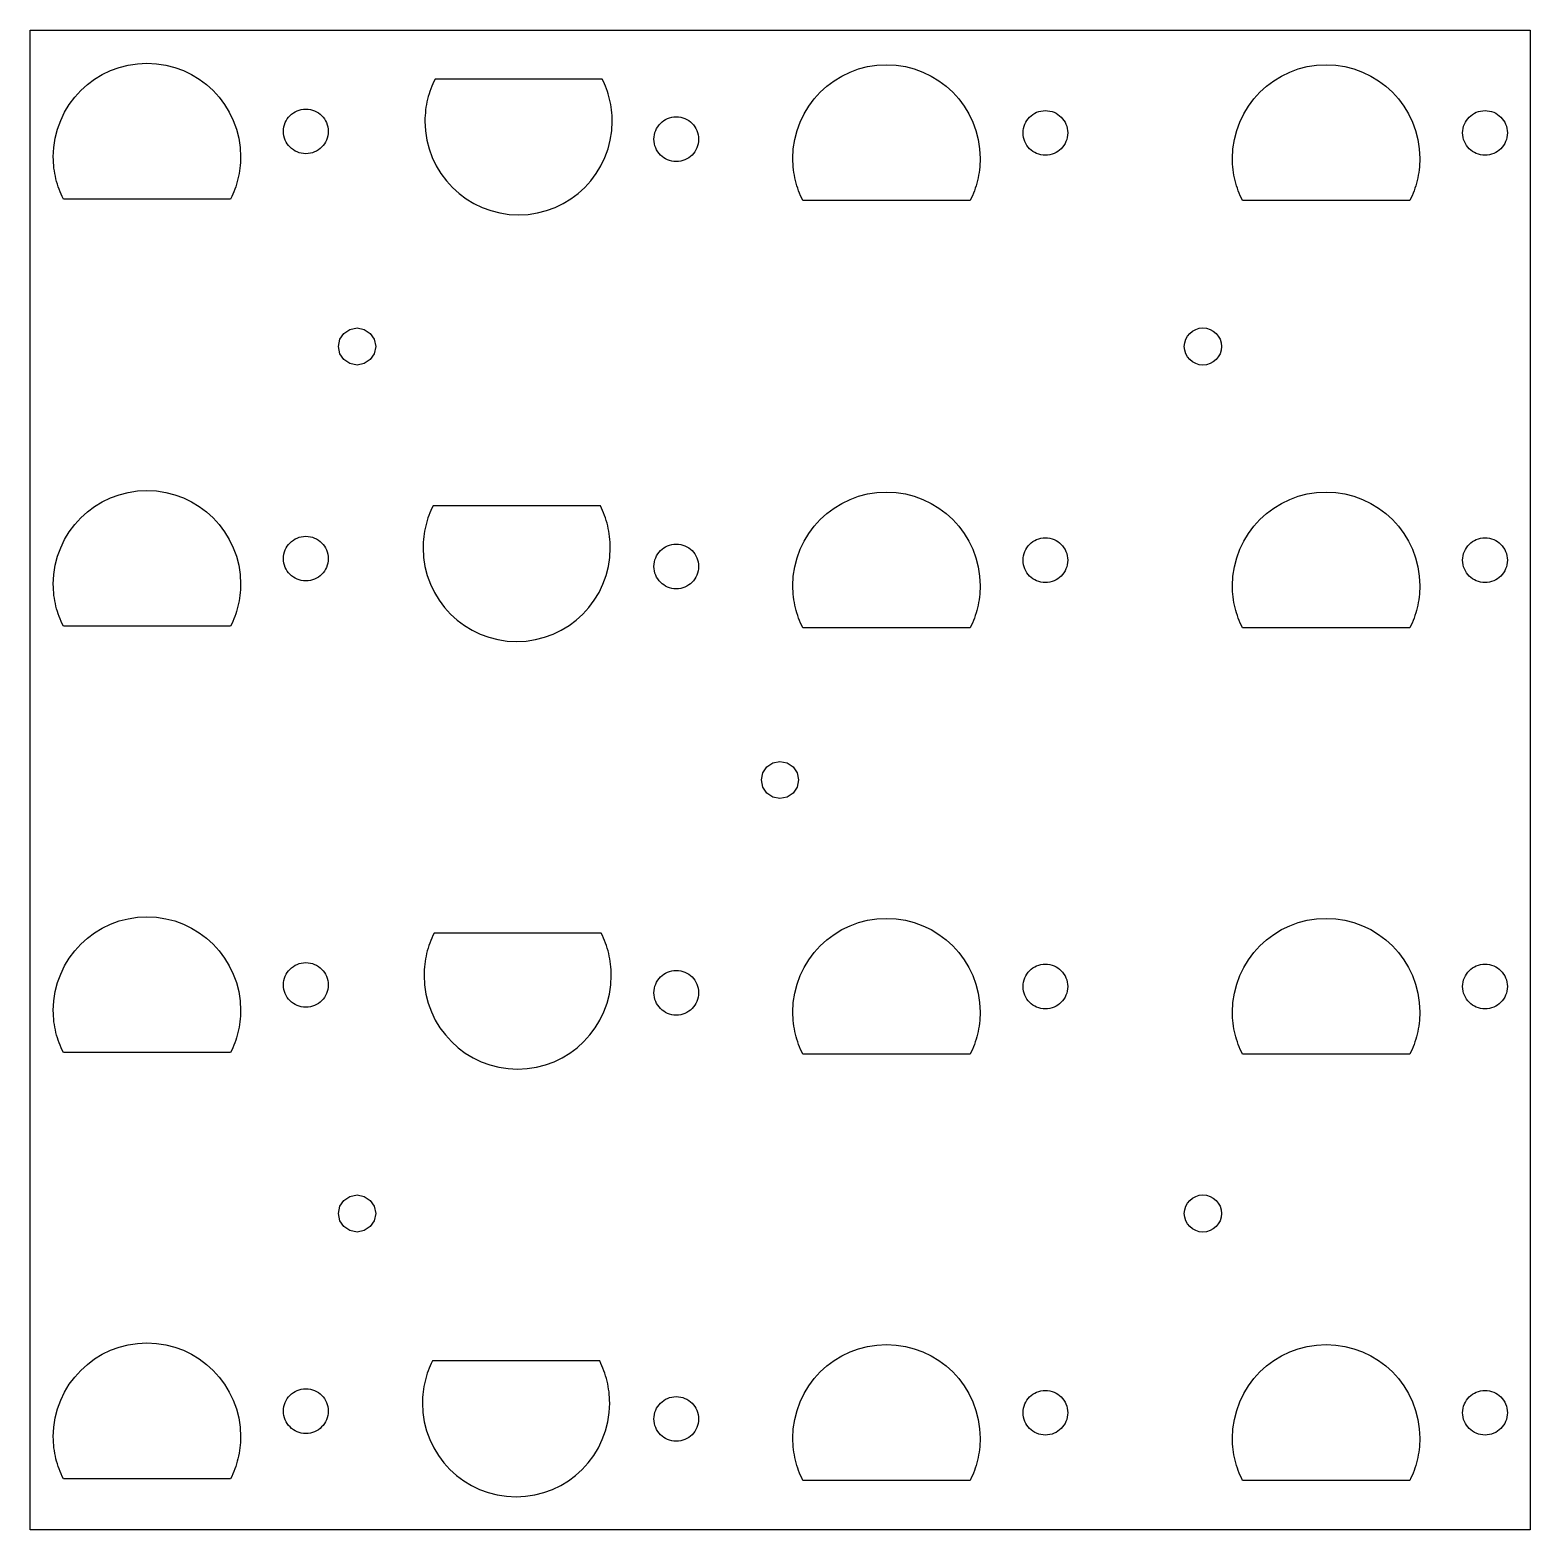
# Model space of a CAD drawing. Extents: x 4 to 202, y 54 to 252.
import ezdxf

# ---------------------------------------------------------------- set-up
doc = ezdxf.new("R2010")
doc.units = 0
doc.layers.get('0').update_dxf_attribs({"linetype": 'CONTINUOUS'})

msp = doc.modelspace()

# ---------------------------------------------------------------- linework, layer by layer
at = {"color": 7}
for points in [[(4.046068, 252.144348), (16.414815, 252.144348), (28.783565, 252.144348), (41.152304, 252.144348), (53.52106, 252.144348), (65.889815, 252.144348), (78.258571, 252.144348), (90.627299, 252.144348), (102.996055, 252.144348), (115.36481, 252.144348), (127.733566, 252.144348), (140.102322, 252.144348), (152.471078, 252.144348), (164.839805, 252.144348), (177.208561, 252.144348), (189.577317, 252.144348), (201.946073, 252.144348), (201.946073, 239.775601), (201.946073, 227.40685), (201.946073, 215.038097), (201.946073, 202.669347), (201.946073, 190.300597), (201.946073, 177.93185), (201.946073, 165.5631), (201.946073, 153.194347), (201.946073, 140.8256), (201.946073, 128.456849), (201.946073, 116.088096), (201.946073, 103.719349), (201.946073, 91.350599), (201.946073, 78.981843), (201.946073, 66.613087), (201.946073, 54.24436), (189.577317, 54.24436), (177.208561, 54.24436), (164.839805, 54.24436), (152.471078, 54.24436), (140.102322, 54.24436), (127.733566, 54.24436), (115.36481, 54.24436), (102.996055, 54.24436), (90.627299, 54.24436), (78.258571, 54.24436), (65.889815, 54.24436), (53.52106, 54.24436), (41.152304, 54.24436), (28.783565, 54.24436), (16.414815, 54.24436), (4.046068, 54.24436), (4.046068, 66.613087), (4.046068, 78.981843), (4.046068, 91.350599), (4.046068, 103.719349), (4.046068, 116.088096), (4.046068, 128.456849), (4.046068, 140.8256), (4.046068, 153.194347), (4.046068, 165.5631), (4.046068, 177.93185), (4.046068, 190.300597), (4.046068, 202.669347), (4.046068, 215.038097), (4.046068, 227.40685), (4.046068, 239.775601), (4.046068, 252.144348)], [(7.122856, 235.398025), (7.186645, 236.662318), (7.373869, 237.890123), (7.678317, 239.075216), (8.093773, 240.211384), (8.614026, 241.292402), (9.23286, 242.312051), (9.944064, 243.264111), (10.741424, 244.142364), (11.618727, 244.940584), (12.569758, 245.652561), (13.588306, 246.272064), (14.668156, 246.792879), (15.803095, 247.208785), (16.98691, 247.513562), (18.213388, 247.700989), (19.476315, 247.764847), (20.739242, 247.700989), (21.965719, 247.513562), (23.149535, 247.208785), (24.284474, 246.792879), (25.364324, 246.272064), (26.382871, 245.652561), (27.333903, 244.940584), (28.211205, 244.142364), (29.008564, 243.264111), (29.71977, 242.312051), (30.338604, 241.292402), (30.858855, 240.211384), (31.274312, 239.075216), (31.578759, 237.890123), (31.765985, 236.662318), (31.829773, 235.398025), (31.824241, 235.024633), (31.80776, 234.65409), (31.780497, 234.286538), (31.742597, 233.922118), (31.694219, 233.560972), (31.635514, 233.203244), (31.56664, 232.849072), (31.487753, 232.498603), (31.399012, 232.151975), (31.300564, 231.809335), (31.192572, 231.470821), (31.07519, 231.136573), (30.948571, 230.806738), (30.81287, 230.481457), (30.668248, 230.160872), (30.514857, 229.845122), (29.13573, 229.845122), (27.756601, 229.845122), (26.377473, 229.845122), (24.998344, 229.845122), (23.619216, 229.845122), (22.240088, 229.845122), (20.86096, 229.845122), (19.481832, 229.845122), (18.102704, 229.845122), (16.723575, 229.845122), (15.344447, 229.845122), (13.965319, 229.845122), (12.586191, 229.845122), (11.207063, 229.845122), (9.827935, 229.845122), (8.448806, 229.845122), (8.295212, 230.160934), (8.15018, 230.481553), (8.013895, 230.806842), (7.886544, 231.136661), (7.768313, 231.470877), (7.659387, 231.809352), (7.559954, 232.151944), (7.470197, 232.498521), (7.390304, 232.848943), (7.32046, 233.203072), (7.260851, 233.560775), (7.211663, 233.921906), (7.173083, 234.286337), (7.145295, 234.653923), (7.128486, 235.024532), (7.122842, 235.398025), (7.122856, 235.398025)], [(104.690886, 235.19141), (104.754674, 236.455703), (104.941901, 237.683505), (105.246348, 238.868602), (105.661804, 240.004769), (106.182056, 241.085787), (106.80089, 242.105436), (107.512096, 243.057496), (108.309455, 243.935749), (109.186757, 244.73397), (110.137789, 245.445946), (111.156338, 246.065449), (112.236188, 246.586265), (113.371125, 247.00217), (114.55494, 247.306947), (115.781418, 247.494374), (117.044346, 247.558232), (118.307273, 247.494374), (119.533752, 247.306947), (120.717567, 247.00217), (121.852504, 246.586265), (122.932354, 246.065449), (123.950902, 245.445946), (124.901935, 244.73397), (125.779236, 243.935749), (126.576596, 243.057496), (127.287802, 242.105436), (127.906636, 241.085787), (128.426887, 240.004769), (128.842344, 238.868602), (129.146791, 237.683505), (129.334017, 236.455703), (129.397805, 235.19141), (129.392274, 234.818018), (129.375792, 234.447475), (129.348529, 234.079923), (129.31063, 233.715503), (129.262251, 233.354358), (129.203546, 232.99663), (129.134672, 232.642458), (129.055789, 232.291988), (128.967044, 231.94536), (128.868596, 231.60272), (128.760604, 231.264206), (128.643222, 230.929959), (128.516603, 230.600123), (128.380902, 230.274842), (128.23628, 229.954257), (128.082889, 229.638507), (126.70376, 229.638507), (125.324633, 229.638507), (123.945506, 229.638507), (122.566376, 229.638507), (121.18725, 229.638507), (119.80812, 229.638507), (118.42899, 229.638507), (117.049863, 229.638507), (115.670736, 229.638507), (114.291607, 229.638507), (112.912477, 229.638507), (111.53335, 229.638507), (110.154223, 229.638507), (108.775094, 229.638507), (107.395964, 229.638507), (106.016837, 229.638507), (105.863243, 229.954319), (105.718209, 230.274938), (105.581927, 230.600227), (105.454574, 230.930046), (105.336343, 231.264262), (105.227419, 231.602737), (105.127984, 231.945329), (105.038229, 232.291907), (104.958334, 232.642328), (104.88849, 232.996457), (104.828882, 233.35416), (104.779693, 233.715292), (104.741114, 234.079722), (104.713315, 234.447308), (104.696494, 234.817917), (104.69085, 235.19141), (104.690886, 235.19141)], [(162.695314, 235.19141), (162.759102, 236.455703), (162.946328, 237.683505), (163.250776, 238.868602), (163.666232, 240.004769), (164.186483, 241.085787), (164.805318, 242.105436), (165.516523, 243.057496), (166.313883, 243.935749), (167.191185, 244.73397), (168.142217, 245.445946), (169.160766, 246.065449), (170.240616, 246.586265), (171.375553, 247.00217), (172.559368, 247.306947), (173.785846, 247.494374), (175.048774, 247.558232), (176.311701, 247.494374), (177.53818, 247.306947), (178.721995, 247.00217), (179.856932, 246.586265), (180.936781, 246.065449), (181.95533, 245.445946), (182.906362, 244.73397), (183.783664, 243.935749), (184.581024, 243.057496), (185.29223, 242.105436), (185.911064, 241.085787), (186.431315, 240.004769), (186.846772, 238.868602), (187.151219, 237.683508), (187.338445, 236.455703), (187.402233, 235.19141), (187.396701, 234.818018), (187.38022, 234.447475), (187.352957, 234.079923), (187.315057, 233.715503), (187.266679, 233.354358), (187.207974, 232.99663), (187.1391, 232.642458), (187.060216, 232.291988), (186.971472, 231.94536), (186.873024, 231.60272), (186.765032, 231.264206), (186.64765, 230.929959), (186.521031, 230.600123), (186.38533, 230.274842), (186.240708, 229.954257), (186.087317, 229.638507), (184.70819, 229.638507), (183.329061, 229.638507), (181.949934, 229.638507), (180.570804, 229.638507), (179.191674, 229.638507), (177.812548, 229.638507), (176.433421, 229.638507), (175.054291, 229.638507), (173.675164, 229.638507), (172.296034, 229.638507), (170.916908, 229.638507), (169.537778, 229.638507), (168.158648, 229.638507), (166.779521, 229.638507), (165.400395, 229.638507), (164.021265, 229.638507), (163.867671, 229.954319), (163.722637, 230.274938), (163.586355, 230.600227), (163.459002, 230.930046), (163.340771, 231.264262), (163.231847, 231.602737), (163.132412, 231.945329), (163.042656, 232.291907), (162.962762, 232.642328), (162.892918, 232.996457), (162.83331, 233.35416), (162.784121, 233.715292), (162.745541, 234.079722), (162.717742, 234.447308), (162.700922, 234.817917), (162.695278, 235.19141), (162.695314, 235.19141)], [(56.153645, 240.121499), (56.217433, 238.857205), (56.40466, 237.629403), (56.709107, 236.444307), (57.124563, 235.30814), (57.644815, 234.227121), (58.263649, 233.207472), (58.974855, 232.255412), (59.772214, 231.377159), (60.649516, 230.578939), (61.600548, 229.866963), (62.619097, 229.24746), (63.698947, 228.726644), (64.833884, 228.310739), (66.017699, 228.005961), (67.244177, 227.818535), (68.507105, 227.754676), (69.770032, 227.818535), (70.996511, 228.005961), (72.180326, 228.310739), (73.315263, 228.726644), (74.395113, 229.24746), (75.413661, 229.866963), (76.364694, 230.578939), (77.241995, 231.377159), (78.039355, 232.255412), (78.750561, 233.207472), (79.369395, 234.227121), (79.889646, 235.30814), (80.305103, 236.444307), (80.60955, 237.6294), (80.796776, 238.857205), (80.860564, 240.121499), (80.855033, 240.49489), (80.838551, 240.865434), (80.811288, 241.232986), (80.773389, 241.597405), (80.72501, 241.958551), (80.666305, 242.316279), (80.597431, 242.670451), (80.518548, 243.02092), (80.429803, 243.367548), (80.331355, 243.710189), (80.223363, 244.048703), (80.105978, 244.38295), (79.979362, 244.712786), (79.843661, 245.038067), (79.699039, 245.358652), (79.545648, 245.674402), (78.166519, 245.674402), (76.787392, 245.674402), (75.408262, 245.674402), (74.029135, 245.674402), (72.650006, 245.674402), (71.270879, 245.674402), (69.891749, 245.674402), (68.512622, 245.674402), (67.133493, 245.674402), (65.754366, 245.674402), (64.375236, 245.674402), (62.996109, 245.674402), (61.616979, 245.674402), (60.237853, 245.674402), (58.858723, 245.674402), (57.479596, 245.674402), (57.326002, 245.358589), (57.180968, 245.037971), (57.044686, 244.712682), (56.917333, 244.382863), (56.799102, 244.048647), (56.690178, 243.710172), (56.590743, 243.367579), (56.500988, 243.021002), (56.421093, 242.670581), (56.351249, 242.316451), (56.291641, 241.958749), (56.242452, 241.597617), (56.203873, 241.233186), (56.176074, 240.8656), (56.159253, 240.494992), (56.153609, 240.121499), (56.153645, 240.121499)], [(40.438022, 241.721228), (40.739647, 241.706016), (41.032554, 241.661312), (41.315262, 241.588623), (41.586302, 241.489422), (41.844177, 241.365199), (42.087405, 241.217433), (42.314498, 241.047611), (42.523997, 240.85721), (42.714378, 240.647719), (42.884214, 240.420621), (43.031969, 240.177393), (43.156195, 239.919521), (43.25539, 239.648486), (43.32809, 239.365776), (43.372794, 239.072868), (43.38795, 238.771246), (43.372794, 238.469627), (43.32809, 238.17672), (43.25539, 237.894009), (43.156195, 237.622974), (43.031969, 237.365102), (42.884214, 237.121875), (42.714378, 236.894773), (42.523997, 236.685282), (42.314498, 236.494884), (42.087405, 236.32506), (41.844177, 236.177297), (41.586302, 236.053074), (41.315262, 235.953873), (41.032554, 235.881181), (40.739647, 235.836477), (40.438022, 235.821265), (40.1364, 235.836477), (39.843493, 235.881181), (39.560785, 235.953873), (39.289744, 236.053074), (39.03187, 236.177297), (38.788642, 236.32506), (38.561546, 236.494884), (38.352067, 236.685282), (38.161666, 236.894773), (37.991833, 237.121875), (37.844075, 237.365102), (37.719852, 237.622974), (37.620657, 237.894009), (37.547956, 238.17672), (37.503252, 238.469627), (37.488097, 238.771246), (37.503252, 239.072868), (37.547956, 239.365776), (37.620657, 239.648486), (37.719852, 239.919521), (37.844075, 240.177393), (37.991833, 240.420621), (38.161666, 240.647719), (38.352067, 240.85721), (38.561546, 241.047611), (38.788642, 241.217433), (39.03187, 241.365199), (39.289744, 241.489422), (39.560785, 241.588623), (39.843493, 241.661312), (40.1364, 241.706016), (40.438022, 241.721228)], [(138.006026, 241.514584), (138.307651, 241.499344), (138.600558, 241.45464), (138.883263, 241.381951), (139.154306, 241.28275), (139.412181, 241.158527), (139.655409, 241.010761), (139.882502, 240.84094), (140.092001, 240.650539), (140.282382, 240.441048), (140.452218, 240.213949), (140.599973, 239.970722), (140.724199, 239.71285), (140.823394, 239.441815), (140.896094, 239.159104), (140.940798, 238.866197), (140.955954, 238.564575), (140.940798, 238.262955), (140.896094, 237.970048), (140.823394, 237.687338), (140.724199, 237.416303), (140.599973, 237.158431), (140.452218, 236.915203), (140.282382, 236.688102), (140.092001, 236.478611), (139.882502, 236.288213), (139.655409, 236.118388), (139.412181, 235.970625), (139.154306, 235.846402), (138.883263, 235.747201), (138.600558, 235.674509), (138.307651, 235.629805), (138.006026, 235.614565), (137.704404, 235.629805), (137.411497, 235.674509), (137.128789, 235.747201), (136.857748, 235.846402), (136.599874, 235.970625), (136.356646, 236.118388), (136.12955, 236.288213), (135.920071, 236.478611), (135.72967, 236.688102), (135.559834, 236.915203), (135.412079, 237.158431), (135.287853, 237.416303), (135.188658, 237.687338), (135.11596, 237.970048), (135.071256, 238.262955), (135.056101, 238.564575), (135.071256, 238.866197), (135.11596, 239.159104), (135.188658, 239.441815), (135.287853, 239.71285), (135.412079, 239.970722), (135.559834, 240.213949), (135.72967, 240.441048), (135.920071, 240.650539), (136.12955, 240.84094), (136.356646, 241.010761), (136.599874, 241.158527), (136.857748, 241.28275), (137.128789, 241.381951), (137.411497, 241.45464), (137.704404, 241.499344), (138.006026, 241.514584)], [(196.010485, 241.514641), (196.312107, 241.499401), (196.605014, 241.454697), (196.887722, 241.382008), (197.158762, 241.282807), (197.41664, 241.158584), (197.659865, 241.010818), (197.886961, 240.840996), (198.096457, 240.650595), (198.286841, 240.441104), (198.456677, 240.214006), (198.604432, 239.970778), (198.728657, 239.712906), (198.827853, 239.441871), (198.90055, 239.159161), (198.945254, 238.866253), (198.96041, 238.564631), (198.945254, 238.263012), (198.90055, 237.970105), (198.827853, 237.687394), (198.728657, 237.416359), (198.604432, 237.158487), (198.456677, 236.91526), (198.286841, 236.688158), (198.096457, 236.478668), (197.886961, 236.288269), (197.659865, 236.118445), (197.41664, 235.970682), (197.158762, 235.846459), (196.887722, 235.747258), (196.605014, 235.674566), (196.312107, 235.629862), (196.010485, 235.614622), (195.70886, 235.629862), (195.415953, 235.674566), (195.133248, 235.747258), (194.862204, 235.846459), (194.60433, 235.970682), (194.361105, 236.118445), (194.134009, 236.288269), (193.924527, 236.478668), (193.734128, 236.688158), (193.564293, 236.91526), (193.416538, 237.158487), (193.292312, 237.416359), (193.193117, 237.687394), (193.120416, 237.970105), (193.075715, 238.263012), (193.06056, 238.564631), (193.075715, 238.866253), (193.120416, 239.159161), (193.193117, 239.441871), (193.292312, 239.712906), (193.416538, 239.970778), (193.564293, 240.214006), (193.734128, 240.441104), (193.924527, 240.650595), (194.134009, 240.840996), (194.361105, 241.010818), (194.60433, 241.158584), (194.862204, 241.282807), (195.133248, 241.382008), (195.415953, 241.454697), (195.70886, 241.499401), (196.010485, 241.514641)], [(89.311531, 240.688605), (89.613156, 240.673393), (89.906063, 240.628689), (90.188771, 240.556), (90.459811, 240.456799), (90.717686, 240.332576), (90.960914, 240.18481), (91.188007, 240.014988), (91.397506, 239.82459), (91.587887, 239.615096), (91.757723, 239.387998), (91.905478, 239.14477), (92.029703, 238.886898), (92.128899, 238.615863), (92.201599, 238.333153), (92.246303, 238.040245), (92.261459, 237.738623), (92.246303, 237.437004), (92.201599, 237.144097), (92.128899, 236.861386), (92.029703, 236.590351), (91.905478, 236.332479), (91.757723, 236.089252), (91.587887, 235.86215), (91.397506, 235.65266), (91.188007, 235.462261), (90.960914, 235.292437), (90.717686, 235.144674), (90.459811, 235.020451), (90.188771, 234.92125), (89.906063, 234.848558), (89.613156, 234.803854), (89.311531, 234.788614), (89.009909, 234.803854), (88.717001, 234.848558), (88.434294, 234.92125), (88.163253, 235.020451), (87.905378, 235.144674), (87.662151, 235.292437), (87.435055, 235.462261), (87.225576, 235.65266), (87.035174, 235.86215), (86.865339, 236.089252), (86.717584, 236.332479), (86.593361, 236.590351), (86.494163, 236.861386), (86.421465, 237.144097), (86.376761, 237.437004), (86.361606, 237.738623), (86.376761, 238.040245), (86.421465, 238.333153), (86.494163, 238.615863), (86.593361, 238.886898), (86.717584, 239.14477), (86.865339, 239.387998), (87.035174, 239.615096), (87.225576, 239.82459), (87.435055, 240.014988), (87.662151, 240.18481), (87.905378, 240.332576), (88.163253, 240.456799), (88.434294, 240.556), (88.717001, 240.628689), (89.009909, 240.673393), (89.311531, 240.688605)], [(49.651262, 210.384116), (49.458728, 209.430465), (48.933673, 208.651704), (48.154912, 208.126649), (47.20126, 207.934117), (46.247612, 208.126649), (45.468848, 208.651704), (44.943796, 209.430465), (44.751261, 210.384116), (44.943796, 211.337768), (45.468848, 212.116526), (46.247612, 212.641583), (47.20126, 212.834115), (48.154912, 212.641583), (48.933673, 212.116526), (49.458728, 211.337768), (49.651262, 210.384116)], [(161.240879, 210.384116), (161.191123, 209.890354), (161.048347, 209.430465), (160.822457, 209.014297), (160.523301, 208.651704), (160.160702, 208.352537), (159.744537, 208.126649), (159.284656, 207.983892), (158.79088, 207.934117), (158.297132, 207.983892), (157.837251, 208.126649), (157.421086, 208.352537), (157.058487, 208.651704), (156.759303, 209.014297), (156.533413, 209.430465), (156.390665, 209.890354), (156.340881, 210.384116), (156.390665, 210.877878), (156.533413, 211.337768), (156.759303, 211.753933), (157.058487, 212.116526), (157.421086, 212.415696), (157.837251, 212.641583), (158.297132, 212.78434), (158.79088, 212.834115), (159.284656, 212.78434), (159.744537, 212.641583), (160.160702, 212.415696), (160.523301, 212.116526), (160.822457, 211.753933), (161.048347, 211.337768), (161.191123, 210.877878), (161.240879, 210.384116)], [(7.122856, 179.027126), (7.186645, 180.291419), (7.373869, 181.519221), (7.678317, 182.704317), (8.093773, 183.840485), (8.614026, 184.921503), (9.23286, 185.941152), (9.944064, 186.893212), (10.741424, 187.771465), (11.618727, 188.569685), (12.569758, 189.281662), (13.588306, 189.901165), (14.668156, 190.42198), (15.803095, 190.837886), (16.98691, 191.142663), (18.213388, 191.33009), (19.476315, 191.393948), (20.739242, 191.33009), (21.965719, 191.142663), (23.149535, 190.837886), (24.284474, 190.42198), (25.364324, 189.901165), (26.382871, 189.281662), (27.333903, 188.569685), (28.211205, 187.771465), (29.008564, 186.893212), (29.71977, 185.941152), (30.338604, 184.921503), (30.858855, 183.840485), (31.274312, 182.704317), (31.578759, 181.519224), (31.765985, 180.291419), (31.829773, 179.027126), (31.824241, 178.653734), (31.80776, 178.283191), (31.780497, 177.915638), (31.742597, 177.551219), (31.694219, 177.190073), (31.635514, 176.832345), (31.56664, 176.478173), (31.487753, 176.127704), (31.399012, 175.781076), (31.300564, 175.438436), (31.192572, 175.099921), (31.075187, 174.765674), (30.948571, 174.435838), (30.81287, 174.110558), (30.668248, 173.789973), (30.514857, 173.474223), (29.13573, 173.474223), (27.756601, 173.474223), (26.377473, 173.474223), (24.998344, 173.474223), (23.619216, 173.474223), (22.240088, 173.474223), (20.86096, 173.474223), (19.481832, 173.474223), (18.102704, 173.474223), (16.723575, 173.474223), (15.344447, 173.474223), (13.965319, 173.474223), (12.586191, 173.474223), (11.207063, 173.474223), (9.827935, 173.474223), (8.448806, 173.474223), (8.295212, 173.790035), (8.15018, 174.110654), (8.013895, 174.435943), (7.886544, 174.765762), (7.768313, 175.099978), (7.659387, 175.438453), (7.559954, 175.781045), (7.470197, 176.127622), (7.390304, 176.478044), (7.32046, 176.832173), (7.260851, 177.189876), (7.211663, 177.551007), (7.173083, 177.915438), (7.145295, 178.283024), (7.128486, 178.653633), (7.122842, 179.027126), (7.122856, 179.027126)], [(104.690886, 178.820511), (104.754674, 180.084804), (104.941901, 181.312606), (105.246348, 182.497703), (105.661804, 183.63387), (106.182056, 184.714888), (106.80089, 185.734537), (107.512096, 186.686597), (108.309455, 187.56485), (109.186757, 188.363071), (110.137789, 189.075047), (111.156338, 189.69455), (112.236188, 190.215366), (113.371125, 190.631271), (114.55494, 190.936048), (115.781418, 191.123475), (117.044346, 191.187333), (118.307273, 191.123475), (119.533752, 190.936048), (120.717567, 190.631271), (121.852504, 190.215366), (122.932354, 189.69455), (123.950902, 189.075047), (124.901935, 188.363071), (125.779236, 187.56485), (126.576596, 186.686597), (127.287802, 185.734537), (127.906636, 184.714888), (128.426887, 183.63387), (128.842344, 182.497703), (129.146791, 181.312606), (129.334017, 180.084804), (129.397805, 178.820511), (129.392274, 178.447119), (129.375792, 178.076576), (129.348529, 177.709024), (129.31063, 177.344604), (129.262251, 176.983458), (129.203546, 176.625731), (129.134672, 176.271559), (129.055789, 175.921089), (128.967044, 175.574461), (128.868596, 175.231821), (128.760604, 174.893307), (128.643222, 174.55906), (128.516603, 174.229224), (128.380902, 173.903943), (128.23628, 173.583358), (128.082889, 173.267608), (126.70376, 173.267608), (125.324633, 173.267608), (123.945506, 173.267608), (122.566376, 173.267608), (121.18725, 173.267608), (119.80812, 173.267608), (118.42899, 173.267608), (117.049863, 173.267608), (115.670736, 173.267608), (114.291607, 173.267608), (112.912477, 173.267608), (111.53335, 173.267608), (110.154223, 173.267608), (108.775094, 173.267608), (107.395964, 173.267608), (106.016837, 173.267608), (105.863243, 173.58342), (105.718209, 173.904039), (105.581927, 174.229328), (105.454574, 174.559147), (105.336343, 174.893363), (105.227419, 175.231838), (105.127984, 175.57443), (105.038229, 175.921008), (104.958334, 176.271429), (104.88849, 176.625558), (104.828882, 176.983261), (104.779693, 177.344392), (104.741114, 177.708823), (104.713315, 178.076409), (104.696494, 178.447018), (104.69085, 178.820511), (104.690886, 178.820511)], [(162.695314, 178.820511), (162.759102, 180.084804), (162.946328, 181.312606), (163.250776, 182.497703), (163.666232, 183.63387), (164.186483, 184.714888), (164.805318, 185.734537), (165.516523, 186.686597), (166.313883, 187.56485), (167.191185, 188.363071), (168.142217, 189.075047), (169.160766, 189.69455), (170.240616, 190.215366), (171.375553, 190.631271), (172.559368, 190.936048), (173.785846, 191.123475), (175.048774, 191.187333), (176.311701, 191.123475), (177.53818, 190.936048), (178.721995, 190.631271), (179.856932, 190.215366), (180.936781, 189.69455), (181.95533, 189.075047), (182.906362, 188.363071), (183.783664, 187.56485), (184.581024, 186.686597), (185.29223, 185.734537), (185.911064, 184.714888), (186.431315, 183.63387), (186.846772, 182.497703), (187.151219, 181.312606), (187.338445, 180.084804), (187.402233, 178.820511), (187.396701, 178.447119), (187.38022, 178.076576), (187.352957, 177.709024), (187.315057, 177.344604), (187.266679, 176.983458), (187.207974, 176.625731), (187.1391, 176.271559), (187.060216, 175.921089), (186.971472, 175.574461), (186.873024, 175.231821), (186.765032, 174.893307), (186.64765, 174.55906), (186.521031, 174.229224), (186.38533, 173.903943), (186.240708, 173.583358), (186.087317, 173.267608), (184.70819, 173.267608), (183.329061, 173.267608), (181.949934, 173.267608), (180.570804, 173.267608), (179.191674, 173.267608), (177.812548, 173.267608), (176.433421, 173.267608), (175.054291, 173.267608), (173.675164, 173.267608), (172.296034, 173.267608), (170.916908, 173.267608), (169.537778, 173.267608), (168.158648, 173.267608), (166.779521, 173.267608), (165.400395, 173.267608), (164.021265, 173.267608), (163.867671, 173.58342), (163.722637, 173.904039), (163.586355, 174.229328), (163.459002, 174.559147), (163.340771, 174.893363), (163.231847, 175.231838), (163.132412, 175.57443), (163.042656, 175.921008), (162.962762, 176.271429), (162.892918, 176.625558), (162.83331, 176.983261), (162.784121, 177.344392), (162.745541, 177.708823), (162.717742, 178.076409), (162.700922, 178.447018), (162.695278, 178.820511), (162.695314, 178.820511)], [(55.902439, 183.834166), (55.966227, 182.569872), (56.153454, 181.34207), (56.457901, 180.156974), (56.873357, 179.020807), (57.393609, 177.939788), (58.012443, 176.920139), (58.723649, 175.968079), (59.521008, 175.089826), (60.39831, 174.291606), (61.349342, 173.57963), (62.367891, 172.960127), (63.447741, 172.439311), (64.582678, 172.023406), (65.766493, 171.718628), (66.992971, 171.531202), (68.255899, 171.467343), (69.518826, 171.531202), (70.745305, 171.718628), (71.92912, 172.023406), (73.064057, 172.439311), (74.143907, 172.960127), (75.162455, 173.57963), (76.113488, 174.291606), (76.990789, 175.089826), (77.788149, 175.968079), (78.499355, 176.920139), (79.118189, 177.939788), (79.63844, 179.020807), (80.053897, 180.156974), (80.358344, 181.342067), (80.54557, 182.569872), (80.609358, 183.834166), (80.603827, 184.207557), (80.587345, 184.578101), (80.560082, 184.945653), (80.522183, 185.310072), (80.473804, 185.671218), (80.415099, 186.028946), (80.346225, 186.383118), (80.267342, 186.733587), (80.178597, 187.080215), (80.080149, 187.422856), (79.972157, 187.76137), (79.854775, 188.095617), (79.728156, 188.425453), (79.592455, 188.750734), (79.447833, 189.071318), (79.294442, 189.387069), (77.915313, 189.387069), (76.536186, 189.387069), (75.157056, 189.387069), (73.777929, 189.387069), (72.3988, 189.387069), (71.019673, 189.387069), (69.640543, 189.387069), (68.261416, 189.387069), (66.882287, 189.387069), (65.50316, 189.387069), (64.12403, 189.387069), (62.744903, 189.387069), (61.365773, 189.387069), (59.986647, 189.387069), (58.607517, 189.387069), (57.22839, 189.387069), (57.074796, 189.071256), (56.929762, 188.750638), (56.79348, 188.425349), (56.666127, 188.09553), (56.547896, 187.761313), (56.438972, 187.422839), (56.339537, 187.080246), (56.249782, 186.733669), (56.169887, 186.383248), (56.100043, 186.029118), (56.040435, 185.671416), (55.991246, 185.310284), (55.952667, 184.945853), (55.924868, 184.578267), (55.908047, 184.207659), (55.902403, 183.834166), (55.902439, 183.834166)], [(40.438022, 185.350329), (40.739647, 185.335117), (41.032554, 185.290413), (41.315262, 185.217724), (41.586302, 185.118523), (41.844177, 184.9943), (42.087405, 184.846534), (42.314498, 184.676712), (42.523997, 184.486314), (42.714378, 184.27682), (42.884214, 184.049722), (43.031969, 183.806494), (43.156195, 183.548622), (43.25539, 183.277587), (43.32809, 182.994876), (43.372794, 182.701969), (43.38795, 182.400347), (43.372794, 182.098728), (43.32809, 181.805821), (43.25539, 181.52311), (43.156195, 181.252075), (43.031969, 180.994203), (42.884214, 180.750976), (42.714378, 180.523874), (42.523997, 180.314383), (42.314498, 180.123985), (42.087405, 179.954161), (41.844177, 179.806398), (41.586302, 179.682175), (41.315262, 179.582974), (41.032554, 179.510282), (40.739647, 179.465578), (40.438022, 179.450338), (40.1364, 179.465578), (39.843493, 179.510282), (39.560785, 179.582974), (39.289744, 179.682175), (39.03187, 179.806398), (38.788642, 179.954161), (38.561546, 180.123985), (38.352067, 180.314383), (38.161666, 180.523874), (37.991833, 180.750976), (37.844075, 180.994203), (37.719852, 181.252075), (37.620657, 181.52311), (37.547956, 181.805821), (37.503252, 182.098728), (37.488097, 182.400347), (37.503252, 182.701969), (37.547956, 182.994876), (37.620657, 183.277587), (37.719852, 183.548622), (37.844075, 183.806494), (37.991833, 184.049722), (38.161666, 184.27682), (38.352067, 184.486314), (38.561546, 184.676712), (38.788642, 184.846534), (39.03187, 184.9943), (39.289744, 185.118523), (39.560785, 185.217724), (39.843493, 185.290413), (40.1364, 185.335117), (40.438022, 185.350329)], [(89.311531, 184.317706), (89.613156, 184.302494), (89.906063, 184.25779), (90.188771, 184.185101), (90.459811, 184.0859), (90.717686, 183.961677), (90.960914, 183.813911), (91.188007, 183.644089), (91.397506, 183.453688), (91.587887, 183.244197), (91.757723, 183.017099), (91.905478, 182.773871), (92.029703, 182.515999), (92.128899, 182.244964), (92.201599, 181.962254), (92.246303, 181.669346), (92.261459, 181.367724), (92.246303, 181.066105), (92.201599, 180.773198), (92.128899, 180.490487), (92.029703, 180.219452), (91.905478, 179.96158), (91.757723, 179.718353), (91.587887, 179.491251), (91.397506, 179.281761), (91.188007, 179.091362), (90.960914, 178.921538), (90.717686, 178.773775), (90.459811, 178.649552), (90.188771, 178.550351), (89.906063, 178.477659), (89.613156, 178.432955), (89.311531, 178.417743), (89.009909, 178.432955), (88.717001, 178.477659), (88.434294, 178.550351), (88.163253, 178.649552), (87.905378, 178.773775), (87.662151, 178.921538), (87.435055, 179.091362), (87.225576, 179.281761), (87.035174, 179.491251), (86.865339, 179.718353), (86.717584, 179.96158), (86.593361, 180.219452), (86.494163, 180.490487), (86.421465, 180.773198), (86.376761, 181.066105), (86.361606, 181.367724), (86.376761, 181.669346), (86.421465, 181.962254), (86.494163, 182.244964), (86.593361, 182.515999), (86.717584, 182.773871), (86.865339, 183.017099), (87.035174, 183.244197), (87.225576, 183.453688), (87.435055, 183.644089), (87.662151, 183.813911), (87.905378, 183.961677), (88.163253, 184.0859), (88.434294, 184.185101), (88.717001, 184.25779), (89.009909, 184.302494), (89.311531, 184.317706)], [(138.006026, 185.143685), (138.307651, 185.128445), (138.600558, 185.083741), (138.883263, 185.011052), (139.154306, 184.911851), (139.412181, 184.787628), (139.655409, 184.639862), (139.882502, 184.470041), (140.092001, 184.27964), (140.282382, 184.070149), (140.452218, 183.84305), (140.599973, 183.599823), (140.724199, 183.341951), (140.823394, 183.070916), (140.896094, 182.788205), (140.940798, 182.495298), (140.955954, 182.193676), (140.940798, 181.892056), (140.896094, 181.599149), (140.823394, 181.316439), (140.724199, 181.045404), (140.599973, 180.787532), (140.452218, 180.544304), (140.282382, 180.317203), (140.092001, 180.107712), (139.882502, 179.917314), (139.655409, 179.747489), (139.412181, 179.599726), (139.154306, 179.475503), (138.883263, 179.376302), (138.600558, 179.30361), (138.307651, 179.258906), (138.006026, 179.243694), (137.704404, 179.258906), (137.411497, 179.30361), (137.128789, 179.376302), (136.857748, 179.475503), (136.599874, 179.599726), (136.356646, 179.747489), (136.12955, 179.917314), (135.920071, 180.107712), (135.72967, 180.317203), (135.559834, 180.544304), (135.412079, 180.787532), (135.287853, 181.045404), (135.188658, 181.316439), (135.11596, 181.599149), (135.071256, 181.892056), (135.056101, 182.193676), (135.071256, 182.495298), (135.11596, 182.788205), (135.188658, 183.070916), (135.287853, 183.341951), (135.412079, 183.599823), (135.559834, 183.84305), (135.72967, 184.070149), (135.920071, 184.27964), (136.12955, 184.470041), (136.356646, 184.639862), (136.599874, 184.787628), (136.857748, 184.911851), (137.128789, 185.011052), (137.411497, 185.083741), (137.704404, 185.128445), (138.006026, 185.143685)], [(196.010485, 185.143742), (196.312107, 185.128502), (196.605014, 185.083798), (196.887722, 185.011109), (197.158762, 184.911908), (197.41664, 184.787685), (197.659865, 184.639919), (197.886961, 184.470097), (198.096457, 184.279696), (198.286841, 184.070205), (198.456677, 183.843107), (198.604432, 183.599879), (198.728657, 183.342007), (198.827853, 183.070972), (198.90055, 182.788262), (198.945254, 182.495354), (198.96041, 182.193732), (198.945254, 181.892113), (198.90055, 181.599206), (198.827853, 181.316495), (198.728657, 181.04546), (198.604432, 180.787588), (198.456677, 180.544361), (198.286841, 180.317259), (198.096457, 180.107769), (197.886961, 179.91737), (197.659865, 179.747546), (197.41664, 179.599783), (197.158762, 179.47556), (196.887722, 179.376359), (196.605014, 179.303667), (196.312107, 179.258963), (196.010485, 179.243751), (195.70886, 179.258963), (195.415953, 179.303667), (195.133248, 179.376359), (194.862204, 179.47556), (194.60433, 179.599783), (194.361105, 179.747546), (194.134009, 179.91737), (193.924527, 180.107769), (193.734128, 180.317259), (193.564293, 180.544361), (193.416538, 180.787588), (193.292312, 181.04546), (193.193117, 181.316495), (193.120416, 181.599206), (193.075715, 181.892113), (193.06056, 182.193732), (193.075715, 182.495354), (193.120416, 182.788262), (193.193117, 183.070972), (193.292312, 183.342007), (193.416538, 183.599879), (193.564293, 183.843107), (193.734128, 184.070205), (193.924527, 184.279696), (194.134009, 184.470097), (194.361105, 184.639919), (194.60433, 184.787685), (194.862204, 184.911908), (195.133248, 185.011109), (195.415953, 185.083798), (195.70886, 185.128502), (196.010485, 185.143742)], [(105.446071, 153.194357), (105.253536, 152.240705), (104.72849, 151.461944), (103.949726, 150.936889), (102.996069, 150.744357), (102.04244, 150.936889), (101.263676, 151.461944), (100.738601, 152.240705), (100.546069, 153.194357), (100.738601, 154.148008), (101.263676, 154.926767), (102.04244, 155.451824), (102.996069, 155.644356), (103.949726, 155.451824), (104.72849, 154.926767), (105.253536, 154.148008), (105.446071, 153.194357)], [(7.122856, 122.781808), (7.186645, 124.046101), (7.373869, 125.273906), (7.678317, 126.459), (8.093773, 127.595167), (8.614026, 128.676185), (9.23286, 129.695835), (9.944064, 130.647894), (10.741424, 131.526147), (11.618727, 132.324368), (12.569758, 133.036344), (13.588306, 133.655847), (14.668156, 134.176663), (15.803095, 134.592568), (16.98691, 134.897345), (18.213388, 135.084772), (19.476315, 135.14863), (20.739242, 135.084772), (21.965719, 134.897345), (23.149535, 134.592568), (24.284474, 134.176663), (25.364324, 133.655847), (26.382871, 133.036344), (27.333903, 132.324368), (28.211205, 131.526147), (29.008564, 130.647894), (29.71977, 129.695835), (30.338604, 128.676185), (30.858855, 127.595167), (31.274312, 126.459), (31.578759, 125.273903), (31.765985, 124.046101), (31.829773, 122.781808), (31.824241, 122.408417), (31.80776, 122.037873), (31.780497, 121.670321), (31.742597, 121.305901), (31.694219, 120.944756), (31.635514, 120.587028), (31.56664, 120.232856), (31.487753, 119.882387), (31.399012, 119.535758), (31.300564, 119.193118), (31.192572, 118.854604), (31.075187, 118.520357), (30.948571, 118.190521), (30.81287, 117.86524), (30.668248, 117.544655), (30.514857, 117.228905), (29.13573, 117.228905), (27.756601, 117.228905), (26.377473, 117.228905), (24.998344, 117.228905), (23.619216, 117.228905), (22.240088, 117.228905), (20.86096, 117.228905), (19.481832, 117.228905), (18.102704, 117.228905), (16.723575, 117.228905), (15.344447, 117.228905), (13.965319, 117.228905), (12.586191, 117.228905), (11.207063, 117.228905), (9.827935, 117.228905), (8.448806, 117.228905), (8.295212, 117.544717), (8.15018, 117.865336), (8.013895, 118.190625), (7.886544, 118.520444), (7.768313, 118.85466), (7.659387, 119.193135), (7.559954, 119.535727), (7.470197, 119.882305), (7.390304, 120.232726), (7.32046, 120.586856), (7.260851, 120.944558), (7.211663, 121.30569), (7.173083, 121.67012), (7.145295, 122.037706), (7.128486, 122.408315), (7.122842, 122.781808), (7.122856, 122.781808)], [(104.690886, 122.575221), (104.754674, 123.839515), (104.941901, 125.06732), (105.246348, 126.252413), (105.661804, 127.38858), (106.182056, 128.469599), (106.80089, 129.489248), (107.512096, 130.441308), (108.309455, 131.319561), (109.186757, 132.117781), (110.137789, 132.829757), (111.156338, 133.44926), (112.236188, 133.970076), (113.371125, 134.385981), (114.55494, 134.690759), (115.781418, 134.878185), (117.044346, 134.942044), (118.307273, 134.878185), (119.533752, 134.690759), (120.717567, 134.385981), (121.852504, 133.970076), (122.932354, 133.44926), (123.950902, 132.829757), (124.901935, 132.117781), (125.779236, 131.319561), (126.576596, 130.441308), (127.287802, 129.489248), (127.906636, 128.469599), (128.426887, 127.38858), (128.842344, 126.252413), (129.146791, 125.067317), (129.334017, 123.839515), (129.397805, 122.575221), (129.392274, 122.20183), (129.375792, 121.831286), (129.348529, 121.463734), (129.31063, 121.099315), (129.262251, 120.738169), (129.203546, 120.380441), (129.134672, 120.026269), (129.055789, 119.6758), (128.967044, 119.329172), (128.868596, 118.986531), (128.760604, 118.648017), (128.643222, 118.31377), (128.516603, 117.983934), (128.380902, 117.658653), (128.23628, 117.338069), (128.082889, 117.022318), (126.70376, 117.022318), (125.324633, 117.022318), (123.945506, 117.022318), (122.566376, 117.022318), (121.18725, 117.022318), (119.80812, 117.022318), (118.42899, 117.022318), (117.049863, 117.022318), (115.670736, 117.022318), (114.291607, 117.022318), (112.912477, 117.022318), (111.53335, 117.022318), (110.154223, 117.022318), (108.775094, 117.022318), (107.395964, 117.022318), (106.016837, 117.022318), (105.863243, 117.338131), (105.718209, 117.658749), (105.581927, 117.984038), (105.454574, 118.313857), (105.336343, 118.648074), (105.227419, 118.986548), (105.127984, 119.329141), (105.038229, 119.675718), (104.958334, 120.026139), (104.88849, 120.380269), (104.828882, 120.737971), (104.779693, 121.099103), (104.741114, 121.463534), (104.713315, 121.83112), (104.696494, 122.201728), (104.69085, 122.575221), (104.690886, 122.575221)], [(162.695314, 122.575221), (162.759102, 123.839515), (162.946328, 125.06732), (163.250776, 126.252413), (163.666232, 127.38858), (164.186483, 128.469599), (164.805318, 129.489248), (165.516523, 130.441308), (166.313883, 131.319561), (167.191185, 132.117781), (168.142217, 132.829757), (169.160766, 133.44926), (170.240616, 133.970076), (171.375553, 134.385981), (172.559368, 134.690759), (173.785846, 134.878185), (175.048774, 134.942044), (176.311701, 134.878185), (177.53818, 134.690759), (178.721995, 134.385981), (179.856932, 133.970076), (180.936781, 133.44926), (181.95533, 132.829757), (182.906362, 132.117781), (183.783664, 131.319561), (184.581024, 130.441308), (185.29223, 129.489248), (185.911064, 128.469599), (186.431315, 127.38858), (186.846772, 126.252413), (187.151219, 125.06732), (187.338445, 123.839515), (187.402233, 122.575221), (187.396701, 122.20183), (187.38022, 121.831286), (187.352957, 121.463734), (187.315057, 121.099315), (187.266679, 120.738169), (187.207974, 120.380441), (187.1391, 120.026269), (187.060216, 119.6758), (186.971472, 119.329172), (186.873024, 118.986531), (186.765032, 118.648017), (186.64765, 118.31377), (186.521031, 117.983934), (186.38533, 117.658653), (186.240708, 117.338069), (186.087317, 117.022318), (184.70819, 117.022318), (183.329061, 117.022318), (181.949934, 117.022318), (180.570804, 117.022318), (179.191674, 117.022318), (177.812548, 117.022318), (176.433421, 117.022318), (175.054291, 117.022318), (173.675164, 117.022318), (172.296034, 117.022318), (170.916908, 117.022318), (169.537778, 117.022318), (168.158648, 117.022318), (166.779521, 117.022318), (165.400395, 117.022318), (164.021265, 117.022318), (163.867671, 117.338131), (163.722637, 117.658749), (163.586355, 117.984038), (163.459002, 118.313857), (163.340771, 118.648074), (163.231847, 118.986548), (163.132412, 119.329141), (163.042656, 119.675718), (162.962762, 120.026139), (162.892918, 120.380269), (162.83331, 120.737971), (162.784121, 121.099103), (162.745541, 121.463534), (162.717742, 121.83112), (162.700922, 122.201728), (162.695278, 122.575221), (162.695314, 122.575221)], [(56.028057, 127.421265), (56.091844, 126.156971), (56.279071, 124.929166), (56.583518, 123.744073), (56.998974, 122.607905), (57.519226, 121.526887), (58.13806, 120.507238), (58.849266, 119.555178), (59.646625, 118.676925), (60.523927, 117.878705), (61.47496, 117.166729), (62.493508, 116.547225), (63.573358, 116.02641), (64.708295, 115.610504), (65.89211, 115.305727), (67.118588, 115.1183), (68.381516, 115.054442), (69.644443, 115.1183), (70.870922, 115.305727), (72.054737, 115.610504), (73.189674, 116.02641), (74.269524, 116.547225), (75.288072, 117.166729), (76.239105, 117.878705), (77.116407, 118.676925), (77.913766, 119.555178), (78.624972, 120.507238), (79.243806, 121.526887), (79.764057, 122.607905), (80.179514, 123.744073), (80.483961, 124.929169), (80.671187, 126.156971), (80.734975, 127.421265), (80.729444, 127.794656), (80.712962, 128.1652), (80.685699, 128.532752), (80.6478, 128.897171), (80.599421, 129.258317), (80.540716, 129.616045), (80.471843, 129.970217), (80.392956, 130.320686), (80.304214, 130.667314), (80.205766, 131.009954), (80.097774, 131.348469), (79.980389, 131.682716), (79.853773, 132.012552), (79.718072, 132.337832), (79.57345, 132.658417), (79.42006, 132.974167), (78.040933, 132.974167), (76.661803, 132.974167), (75.282673, 132.974167), (73.903546, 132.974167), (72.52442, 132.974167), (71.14529, 132.974167), (69.76616, 132.974167), (68.387033, 132.974167), (67.007907, 132.974167), (65.628777, 132.974167), (64.249647, 132.974167), (62.87052, 132.974167), (61.491391, 132.974167), (60.112264, 132.974167), (58.733134, 132.974167), (57.354007, 132.974167), (57.200413, 132.658355), (57.055379, 132.337737), (56.919097, 132.012447), (56.791744, 131.682628), (56.673513, 131.348412), (56.564589, 131.009937), (56.465154, 130.667345), (56.375399, 130.320768), (56.295504, 129.970346), (56.22566, 129.616217), (56.166052, 129.258514), (56.116863, 128.897383), (56.078284, 128.532952), (56.050485, 128.165366), (56.033664, 127.794757), (56.02802, 127.421265), (56.028057, 127.421265)], [(40.438022, 129.105039), (40.739647, 129.089827), (41.032554, 129.045123), (41.315262, 128.972434), (41.586302, 128.873233), (41.844177, 128.74901), (42.087405, 128.601244), (42.314498, 128.431423), (42.523997, 128.241024), (42.714378, 128.031531), (42.884214, 127.804432), (43.031969, 127.561204), (43.156195, 127.303332), (43.25539, 127.032297), (43.32809, 126.749587), (43.372794, 126.45668), (43.38795, 126.155058), (43.372794, 125.853438), (43.32809, 125.560531), (43.25539, 125.277821), (43.156195, 125.006786), (43.031969, 124.748914), (42.884214, 124.505686), (42.714378, 124.278585), (42.523997, 124.069094), (42.314498, 123.878696), (42.087405, 123.708871), (41.844177, 123.561108), (41.586302, 123.436885), (41.315262, 123.337684), (41.032554, 123.264992), (40.739647, 123.220288), (40.438022, 123.205076), (40.1364, 123.220288), (39.843493, 123.264992), (39.560785, 123.337684), (39.289744, 123.436885), (39.03187, 123.561108), (38.788642, 123.708871), (38.561546, 123.878696), (38.352067, 124.069094), (38.161666, 124.278585), (37.991833, 124.505686), (37.844075, 124.748914), (37.719852, 125.006786), (37.620657, 125.277821), (37.547956, 125.560531), (37.503252, 125.853438), (37.488097, 126.155058), (37.503252, 126.45668), (37.547956, 126.749587), (37.620657, 127.032297), (37.719852, 127.303332), (37.844075, 127.561204), (37.991833, 127.804432), (38.161666, 128.031531), (38.352067, 128.241024), (38.561546, 128.431423), (38.788642, 128.601244), (39.03187, 128.74901), (39.289744, 128.873233), (39.560785, 128.972434), (39.843493, 129.045123), (40.1364, 129.089827), (40.438022, 129.105039)], [(138.006026, 128.898424), (138.307651, 128.883212), (138.600558, 128.838508), (138.883263, 128.765819), (139.154306, 128.666618), (139.412181, 128.542395), (139.655409, 128.394629), (139.882502, 128.224808), (140.092001, 128.034409), (140.282382, 127.824916), (140.452218, 127.597817), (140.599973, 127.35459), (140.724199, 127.096717), (140.823394, 126.825683), (140.896094, 126.542972), (140.940798, 126.250065), (140.955954, 125.948443), (140.940798, 125.646823), (140.896094, 125.353916), (140.823394, 125.071206), (140.724199, 124.800171), (140.599973, 124.542299), (140.452218, 124.299071), (140.282382, 124.07197), (140.092001, 123.862479), (139.882502, 123.672081), (139.655409, 123.502256), (139.412181, 123.354493), (139.154306, 123.23027), (138.883263, 123.131069), (138.600558, 123.058377), (138.307651, 123.013673), (138.006026, 122.998461), (137.704404, 123.013673), (137.411497, 123.058377), (137.128789, 123.131069), (136.857748, 123.23027), (136.599874, 123.354493), (136.356646, 123.502256), (136.12955, 123.672081), (135.920071, 123.862479), (135.72967, 124.07197), (135.559834, 124.299071), (135.412079, 124.542299), (135.287853, 124.800171), (135.188658, 125.071206), (135.11596, 125.353916), (135.071256, 125.646823), (135.056101, 125.948443), (135.071256, 126.250065), (135.11596, 126.542972), (135.188658, 126.825683), (135.287853, 127.096717), (135.412079, 127.35459), (135.559834, 127.597817), (135.72967, 127.824916), (135.920071, 128.034409), (136.12955, 128.224808), (136.356646, 128.394629), (136.599874, 128.542395), (136.857748, 128.666618), (137.128789, 128.765819), (137.411497, 128.838508), (137.704404, 128.883212), (138.006026, 128.898424)], [(196.010485, 128.898481), (196.312107, 128.883241), (196.605014, 128.838537), (196.887722, 128.765847), (197.158762, 128.666646), (197.41664, 128.542423), (197.659865, 128.394657), (197.886961, 128.224836), (198.096457, 128.034435), (198.286841, 127.824944), (198.456677, 127.597845), (198.604432, 127.354618), (198.728657, 127.096746), (198.827853, 126.825711), (198.90055, 126.543), (198.945254, 126.250093), (198.96041, 125.948471), (198.945254, 125.646852), (198.90055, 125.353944), (198.827853, 125.071234), (198.728657, 124.800199), (198.604432, 124.542327), (198.456677, 124.299099), (198.286841, 124.071998), (198.096457, 123.862507), (197.886961, 123.672109), (197.659865, 123.502284), (197.41664, 123.354521), (197.158762, 123.230298), (196.887722, 123.131097), (196.605014, 123.058405), (196.312107, 123.013701), (196.010485, 122.99849), (195.70886, 123.013701), (195.415953, 123.058405), (195.133248, 123.131097), (194.862204, 123.230298), (194.60433, 123.354521), (194.361105, 123.502284), (194.134009, 123.672109), (193.924527, 123.862507), (193.734128, 124.071998), (193.564293, 124.299099), (193.416538, 124.542327), (193.292312, 124.800199), (193.193117, 125.071234), (193.120416, 125.353944), (193.075715, 125.646852), (193.06056, 125.948471), (193.075715, 126.250093), (193.120416, 126.543), (193.193117, 126.825711), (193.292312, 127.096746), (193.416538, 127.354618), (193.564293, 127.597845), (193.734128, 127.824944), (193.924527, 128.034435), (194.134009, 128.224836), (194.361105, 128.394657), (194.60433, 128.542423), (194.862204, 128.666646), (195.133248, 128.765847), (195.415953, 128.838537), (195.70886, 128.883241), (196.010485, 128.898481)], [(89.311531, 128.072416), (89.613156, 128.057204), (89.906063, 128.0125), (90.188771, 127.939811), (90.459811, 127.84061), (90.717686, 127.716387), (90.960914, 127.568621), (91.188007, 127.3988), (91.397506, 127.208398), (91.587887, 126.998908), (91.757723, 126.771809), (91.905478, 126.528582), (92.029703, 126.270709), (92.128899, 125.999675), (92.201599, 125.716964), (92.246303, 125.424057), (92.261459, 125.122435), (92.246303, 124.820815), (92.201599, 124.527908), (92.128899, 124.245198), (92.029703, 123.974163), (91.905478, 123.716291), (91.757723, 123.473063), (91.587887, 123.245962), (91.397506, 123.036471), (91.188007, 122.846073), (90.960914, 122.676248), (90.717686, 122.528485), (90.459811, 122.404262), (90.188771, 122.305061), (89.906063, 122.232369), (89.613156, 122.187665), (89.311531, 122.172453), (89.009909, 122.187665), (88.717001, 122.232369), (88.434294, 122.305061), (88.163253, 122.404262), (87.905378, 122.528485), (87.662151, 122.676248), (87.435055, 122.846073), (87.225576, 123.036471), (87.035174, 123.245962), (86.865339, 123.473063), (86.717584, 123.716291), (86.593361, 123.974163), (86.494163, 124.245198), (86.421465, 124.527908), (86.376761, 124.820815), (86.361606, 125.122435), (86.376761, 125.424057), (86.421465, 125.716964), (86.494163, 125.999675), (86.593361, 126.270709), (86.717584, 126.528582), (86.865339, 126.771809), (87.035174, 126.998908), (87.225576, 127.208398), (87.435055, 127.3988), (87.662151, 127.568621), (87.905378, 127.716387), (88.163253, 127.84061), (88.434294, 127.939811), (88.717001, 128.0125), (89.009909, 128.057204), (89.311531, 128.072416)], [(49.651262, 96.004592), (49.458728, 95.05094), (48.933673, 94.272179), (48.154912, 93.747124), (47.20126, 93.554592), (46.247612, 93.747124), (45.468848, 94.272179), (44.943796, 95.05094), (44.751261, 96.004592), (44.943796, 96.958243), (45.468848, 97.737001), (46.247612, 98.262059), (47.20126, 98.454591), (48.154912, 98.262059), (48.933673, 97.737001), (49.458728, 96.958243), (49.651262, 96.004592)], [(161.240879, 96.004592), (161.191123, 95.51083), (161.048347, 95.05094), (160.822457, 94.634772), (160.523301, 94.272179), (160.160702, 93.973012), (159.744537, 93.747124), (159.284656, 93.604368), (158.79088, 93.554592), (158.297132, 93.604368), (157.837251, 93.747124), (157.421086, 93.973012), (157.058487, 94.272179), (156.759303, 94.634772), (156.533413, 95.05094), (156.390665, 95.51083), (156.340881, 96.004592), (156.390665, 96.498353), (156.533413, 96.958243), (156.759303, 97.374408), (157.058487, 97.737001), (157.421086, 98.036171), (157.837251, 98.262059), (158.297132, 98.404815), (158.79088, 98.454591), (159.284656, 98.404815), (159.744537, 98.262059), (160.160702, 98.036171), (160.523301, 97.737001), (160.822457, 97.374408), (161.048347, 96.958243), (161.191123, 96.498353), (161.240879, 96.004592)], [(7.122856, 66.554162), (7.186645, 67.818459), (7.373869, 69.046263), (7.678317, 70.231363), (8.093773, 71.36753), (8.614026, 72.448551), (9.23286, 73.4682), (9.944064, 74.420263), (10.741424, 75.298513), (11.618727, 76.096736), (12.569758, 76.808712), (13.588306, 77.428216), (14.668156, 77.949031), (15.803095, 78.364936), (16.98691, 78.669714), (18.213388, 78.85714), (19.476315, 78.920999), (20.739242, 78.85714), (21.965719, 78.669714), (23.149535, 78.364936), (24.284474, 77.949031), (25.364324, 77.428216), (26.382871, 76.808712), (27.333903, 76.096736), (28.211205, 75.298513), (29.008564, 74.420263), (29.71977, 73.4682), (30.338604, 72.448551), (30.858855, 71.36753), (31.274312, 70.231363), (31.578759, 69.046263), (31.765985, 67.818459), (31.829773, 66.554162), (31.824241, 66.180774), (31.80776, 65.81023), (31.780497, 65.442681), (31.742597, 65.078261), (31.694219, 64.717116), (31.635514, 64.359388), (31.56664, 64.005219), (31.487753, 63.654749), (31.399012, 63.308121), (31.300564, 62.965481), (31.192572, 62.626967), (31.075187, 62.29272), (30.948571, 61.962886), (30.81287, 61.637606), (30.668248, 61.317018), (30.514857, 61.001271), (29.13573, 61.001271), (27.756601, 61.001271), (26.377473, 61.001271), (24.998344, 61.001271), (23.619216, 61.001271), (22.240088, 61.001271), (20.86096, 61.001271), (19.481832, 61.001271), (18.102704, 61.001271), (16.723575, 61.001271), (15.344447, 61.001271), (13.965319, 61.001271), (12.586191, 61.001271), (11.207063, 61.001271), (9.827935, 61.001271), (8.448806, 61.001271), (8.295212, 61.317083), (8.15018, 61.637702), (8.013895, 61.962988), (7.886544, 62.292807), (7.768313, 62.627023), (7.659387, 62.965495), (7.559954, 63.308087), (7.470197, 63.654665), (7.390304, 64.005086), (7.32046, 64.359213), (7.260851, 64.716913), (7.211663, 65.078047), (7.173083, 65.442475), (7.145295, 65.810061), (7.128486, 66.180669), (7.122842, 66.554162), (7.122856, 66.554162)], [(104.690886, 66.347547), (104.754674, 67.611844), (104.941901, 68.839649), (105.246348, 70.024748), (105.661804, 71.160915), (106.182056, 72.241936), (106.80089, 73.261585), (107.512096, 74.213648), (108.309455, 75.091901), (109.186757, 75.890121), (110.137789, 76.602097), (111.156338, 77.221601), (112.236188, 77.742416), (113.371125, 78.158322), (114.55494, 78.463099), (115.781418, 78.650526), (117.044346, 78.714384), (118.307273, 78.650526), (119.533752, 78.463099), (120.717567, 78.158322), (121.852504, 77.742416), (122.932354, 77.221601), (123.950902, 76.602097), (124.901935, 75.890121), (125.779236, 75.091898), (126.576596, 74.213648), (127.287802, 73.261585), (127.906636, 72.241936), (128.426887, 71.160915), (128.842344, 70.024748), (129.146791, 68.839649), (129.334017, 67.611844), (129.397805, 66.347547), (129.392274, 65.974159), (129.375792, 65.603615), (129.348529, 65.236066), (129.31063, 64.871646), (129.262251, 64.510501), (129.203546, 64.152773), (129.134672, 63.798604), (129.055789, 63.448135), (128.967044, 63.101506), (128.868596, 62.758866), (128.760604, 62.420352), (128.643222, 62.086105), (128.516603, 61.756272), (128.380902, 61.430991), (128.23628, 61.110403), (128.082889, 60.794656), (126.70376, 60.794656), (125.324633, 60.794656), (123.945506, 60.794656), (122.566376, 60.794656), (121.18725, 60.794656), (119.80812, 60.794656), (118.42899, 60.794656), (117.049863, 60.794656), (115.670736, 60.794656), (114.291607, 60.794656), (112.912477, 60.794656), (111.53335, 60.794656), (110.154223, 60.794656), (108.775094, 60.794656), (107.395964, 60.794656), (106.016837, 60.794656), (105.863243, 61.110468), (105.718209, 61.431087), (105.581927, 61.756373), (105.454574, 62.086192), (105.336343, 62.420408), (105.227419, 62.75888), (105.127984, 63.101473), (105.038229, 63.44805), (104.958334, 63.798471), (104.88849, 64.152598), (104.828882, 64.510298), (104.779693, 64.871432), (104.741114, 65.23586), (104.713315, 65.603446), (104.696494, 65.974054), (104.69085, 66.347547), (104.690886, 66.347547)], [(162.695314, 66.347547), (162.759102, 67.611844), (162.946328, 68.839649), (163.250776, 70.024748), (163.666232, 71.160915), (164.186483, 72.241936), (164.805318, 73.261585), (165.516523, 74.213648), (166.313883, 75.091901), (167.191185, 75.890121), (168.142217, 76.602097), (169.160766, 77.221601), (170.240616, 77.742416), (171.375553, 78.158322), (172.559368, 78.463099), (173.785846, 78.650526), (175.048774, 78.714384), (176.311701, 78.650526), (177.53818, 78.463099), (178.721995, 78.158322), (179.856932, 77.742416), (180.936781, 77.221601), (181.95533, 76.602097), (182.906362, 75.890121), (183.783664, 75.091901), (184.581024, 74.213648), (185.29223, 73.261585), (185.911064, 72.241936), (186.431315, 71.160915), (186.846772, 70.024748), (187.151219, 68.839649), (187.338445, 67.611844), (187.402233, 66.347547), (187.396701, 65.974159), (187.38022, 65.603615), (187.352957, 65.236066), (187.315057, 64.871646), (187.266679, 64.510501), (187.207974, 64.152773), (187.1391, 63.798604), (187.060216, 63.448135), (186.971472, 63.101506), (186.873024, 62.758866), (186.765032, 62.420352), (186.64765, 62.086105), (186.521031, 61.756272), (186.38533, 61.430991), (186.240708, 61.110403), (186.087317, 60.794656), (184.70819, 60.794656), (183.329061, 60.794656), (181.949934, 60.794656), (180.570804, 60.794656), (179.191674, 60.794656), (177.812548, 60.794656), (176.433421, 60.794656), (175.054291, 60.794656), (173.675164, 60.794656), (172.296034, 60.794656), (170.916908, 60.794656), (169.537778, 60.794656), (168.158648, 60.794656), (166.779521, 60.794656), (165.400395, 60.794656), (164.021265, 60.794656), (163.867671, 61.110468), (163.722637, 61.431087), (163.586355, 61.756373), (163.459002, 62.086192), (163.340771, 62.420408), (163.231847, 62.75888), (163.132412, 63.101473), (163.042656, 63.44805), (162.962762, 63.798471), (162.892918, 64.152598), (162.83331, 64.510298), (162.784121, 64.871432), (162.745541, 65.23586), (162.717742, 65.603446), (162.700922, 65.974054), (162.695278, 66.347547), (162.695314, 66.347547)], [(55.817378, 70.990696), (55.881166, 69.726399), (56.068392, 68.498594), (56.372839, 67.313495), (56.788296, 66.177328), (57.308547, 65.096307), (57.927381, 64.076658), (58.638587, 63.124595), (59.435946, 62.246342), (60.313248, 61.448122), (61.264281, 60.736145), (62.282829, 60.116642), (63.362679, 59.595827), (64.497616, 59.179921), (65.681431, 58.875144), (66.90791, 58.687717), (68.170837, 58.623859), (69.433765, 58.687717), (70.660243, 58.875144), (71.844058, 59.179921), (72.978995, 59.595827), (74.058845, 60.116642), (75.077393, 60.736145), (76.028426, 61.448122), (76.905728, 62.246345), (77.703087, 63.124595), (78.414293, 64.076658), (79.033127, 65.096307), (79.553379, 66.177328), (79.968835, 67.313495), (80.273282, 68.498594), (80.460509, 69.726399), (80.524296, 70.990696), (80.518765, 71.364084), (80.502283, 71.734628), (80.47502, 72.102177), (80.437121, 72.466596), (80.388742, 72.827742), (80.330037, 73.18547), (80.261164, 73.539639), (80.182277, 73.890108), (80.093535, 74.236737), (79.995087, 74.579377), (79.887095, 74.917891), (79.76971, 75.252138), (79.643094, 75.581971), (79.507393, 75.907252), (79.362771, 76.22784), (79.209381, 76.543587), (77.830254, 76.543587), (76.451124, 76.543587), (75.071994, 76.543587), (73.692868, 76.543587), (72.313741, 76.543587), (70.934611, 76.543587), (69.555481, 76.543587), (68.176354, 76.543587), (66.797228, 76.543587), (65.418098, 76.543587), (64.038971, 76.543587), (62.659841, 76.543587), (61.280715, 76.543587), (59.901585, 76.543587), (58.522455, 76.543587), (57.143328, 76.543587), (56.989734, 76.227775), (56.8447, 75.907156), (56.708418, 75.58187), (56.581065, 75.252051), (56.462834, 74.917835), (56.35391, 74.579363), (56.254475, 74.23677), (56.16472, 73.890193), (56.084826, 73.539772), (56.014981, 73.185645), (55.955373, 72.827945), (55.906185, 72.466811), (55.867605, 72.102383), (55.839806, 71.734797), (55.822985, 71.364188), (55.817341, 70.990696), (55.817378, 70.990696)], [(40.438022, 72.877368), (40.739647, 72.862156), (41.032554, 72.817452), (41.315262, 72.744763), (41.586302, 72.645562), (41.844177, 72.521339), (42.087405, 72.373573), (42.314498, 72.203752), (42.523997, 72.01335), (42.714378, 71.80386), (42.884214, 71.576761), (43.031969, 71.333533), (43.156195, 71.075661), (43.25539, 70.804626), (43.32809, 70.521916), (43.372794, 70.229009), (43.38795, 69.927387), (43.372794, 69.625767), (43.32809, 69.33286), (43.25539, 69.05015), (43.156195, 68.779115), (43.031969, 68.521243), (42.884214, 68.278015), (42.714378, 68.050914), (42.523997, 67.841423), (42.314498, 67.651025), (42.087405, 67.4812), (41.844177, 67.333437), (41.586302, 67.209214), (41.315262, 67.110013), (41.032554, 67.037321), (40.739647, 66.992617), (40.438022, 66.977405), (40.1364, 66.992617), (39.843493, 67.037321), (39.560785, 67.110013), (39.289744, 67.209214), (39.03187, 67.333437), (38.788642, 67.4812), (38.561546, 67.651025), (38.352067, 67.841423), (38.161666, 68.050914), (37.991833, 68.278015), (37.844075, 68.521243), (37.719852, 68.779115), (37.620657, 69.05015), (37.547956, 69.33286), (37.503252, 69.625767), (37.488097, 69.927387), (37.503252, 70.229009), (37.547956, 70.521916), (37.620657, 70.804626), (37.719852, 71.075661), (37.844075, 71.333533), (37.991833, 71.576761), (38.161666, 71.80386), (38.352067, 72.01335), (38.561546, 72.203752), (38.788642, 72.373573), (39.03187, 72.521339), (39.289744, 72.645562), (39.560785, 72.744763), (39.843493, 72.817452), (40.1364, 72.862156), (40.438022, 72.877368)], [(89.311531, 71.844745), (89.613156, 71.829533), (89.906063, 71.784829), (90.188771, 71.71214), (90.459811, 71.612939), (90.717686, 71.488716), (90.960914, 71.34095), (91.188007, 71.171129), (91.397506, 70.980727), (91.587887, 70.771237), (91.757723, 70.544138), (91.905478, 70.300911), (92.029703, 70.043039), (92.128899, 69.772004), (92.201599, 69.489293), (92.246303, 69.196386), (92.261459, 68.894764), (92.246303, 68.593144), (92.201599, 68.300237), (92.128899, 68.017527), (92.029703, 67.746492), (91.905478, 67.48862), (91.757723, 67.245392), (91.587887, 67.018291), (91.397506, 66.8088), (91.188007, 66.618402), (90.960914, 66.448577), (90.717686, 66.300814), (90.459811, 66.176591), (90.188771, 66.07739), (89.906063, 66.004698), (89.613156, 65.959994), (89.311531, 65.944782), (89.009909, 65.959994), (88.717001, 66.004698), (88.434294, 66.07739), (88.163253, 66.176591), (87.905378, 66.300814), (87.662151, 66.448577), (87.435055, 66.618402), (87.225576, 66.8088), (87.035174, 67.018291), (86.865339, 67.245392), (86.717584, 67.48862), (86.593361, 67.746492), (86.494163, 68.017527), (86.421465, 68.300237), (86.376761, 68.593144), (86.361606, 68.894764), (86.376761, 69.196386), (86.421465, 69.489293), (86.494163, 69.772004), (86.593361, 70.043039), (86.717584, 70.300911), (86.865339, 70.544138), (87.035174, 70.771237), (87.225576, 70.980727), (87.435055, 71.171129), (87.662151, 71.34095), (87.905378, 71.488716), (88.163253, 71.612939), (88.434294, 71.71214), (88.717001, 71.784829), (89.009909, 71.829533), (89.311531, 71.844745)], [(138.006026, 72.670725), (138.307651, 72.655513), (138.600558, 72.610809), (138.883263, 72.53812), (139.154306, 72.438919), (139.412181, 72.314696), (139.655409, 72.16693), (139.882502, 71.997108), (140.092001, 71.806707), (140.282382, 71.597217), (140.452218, 71.370118), (140.599973, 71.12689), (140.724199, 70.869018), (140.823394, 70.597983), (140.896094, 70.315273), (140.940798, 70.022366), (140.955954, 69.720744), (140.940798, 69.419124), (140.896094, 69.126217), (140.823394, 68.843507), (140.724199, 68.572472), (140.599973, 68.3146), (140.452218, 68.071372), (140.282382, 67.844271), (140.092001, 67.63478), (139.882502, 67.444381), (139.655409, 67.274557), (139.412181, 67.126794), (139.154306, 67.002571), (138.883263, 66.90337), (138.600558, 66.830678), (138.307651, 66.785974), (138.006026, 66.770734), (137.704404, 66.785974), (137.411497, 66.830678), (137.128789, 66.90337), (136.857748, 67.002571), (136.599874, 67.126794), (136.356646, 67.274557), (136.12955, 67.444381), (135.920071, 67.63478), (135.72967, 67.844271), (135.559834, 68.071372), (135.412079, 68.3146), (135.287853, 68.572472), (135.188658, 68.843507), (135.11596, 69.126217), (135.071256, 69.419124), (135.056101, 69.720744), (135.071256, 70.022366), (135.11596, 70.315273), (135.188658, 70.597983), (135.287853, 70.869018), (135.412079, 71.12689), (135.559834, 71.370118), (135.72967, 71.597217), (135.920071, 71.806707), (136.12955, 71.997108), (136.356646, 72.16693), (136.599874, 72.314696), (136.857748, 72.438919), (137.128789, 72.53812), (137.411497, 72.610809), (137.704404, 72.655513), (138.006026, 72.670725)], [(196.010485, 72.670781), (196.312107, 72.65557), (196.605014, 72.610866), (196.887722, 72.538176), (197.158762, 72.438975), (197.41664, 72.314752), (197.659865, 72.166987), (197.886961, 71.997165), (198.096457, 71.806764), (198.286841, 71.597273), (198.456677, 71.370174), (198.604432, 71.126947), (198.728657, 70.869075), (198.827853, 70.59804), (198.90055, 70.315329), (198.945254, 70.022422), (198.96041, 69.7208), (198.945254, 69.419181), (198.90055, 69.126273), (198.827853, 68.843563), (198.728657, 68.572528), (198.604432, 68.314656), (198.456677, 68.071428), (198.286841, 67.844327), (198.096457, 67.634836), (197.886961, 67.444438), (197.659865, 67.274613), (197.41664, 67.12685), (197.158762, 67.002627), (196.887722, 66.903426), (196.605014, 66.830734), (196.312107, 66.78603), (196.010485, 66.770819), (195.70886, 66.78603), (195.415953, 66.830734), (195.133248, 66.903426), (194.862204, 67.002627), (194.60433, 67.12685), (194.361105, 67.274613), (194.134009, 67.444438), (193.924527, 67.634836), (193.734128, 67.844327), (193.564293, 68.071428), (193.416538, 68.314656), (193.292312, 68.572528), (193.193117, 68.843563), (193.120416, 69.126273), (193.075715, 69.419181), (193.06056, 69.7208), (193.075715, 70.022422), (193.120416, 70.315329), (193.193117, 70.59804), (193.292312, 70.869075), (193.416538, 71.126947), (193.564293, 71.370174), (193.734128, 71.597273), (193.924527, 71.806764), (194.134009, 71.997165), (194.361105, 72.166987), (194.60433, 72.314752), (194.862204, 72.438975), (195.133248, 72.538176), (195.415953, 72.610866), (195.70886, 72.65557), (196.010485, 72.670781)]]:
    msp.add_lwpolyline(points, dxfattribs=at)

doc.saveas('drawing.dxf')
